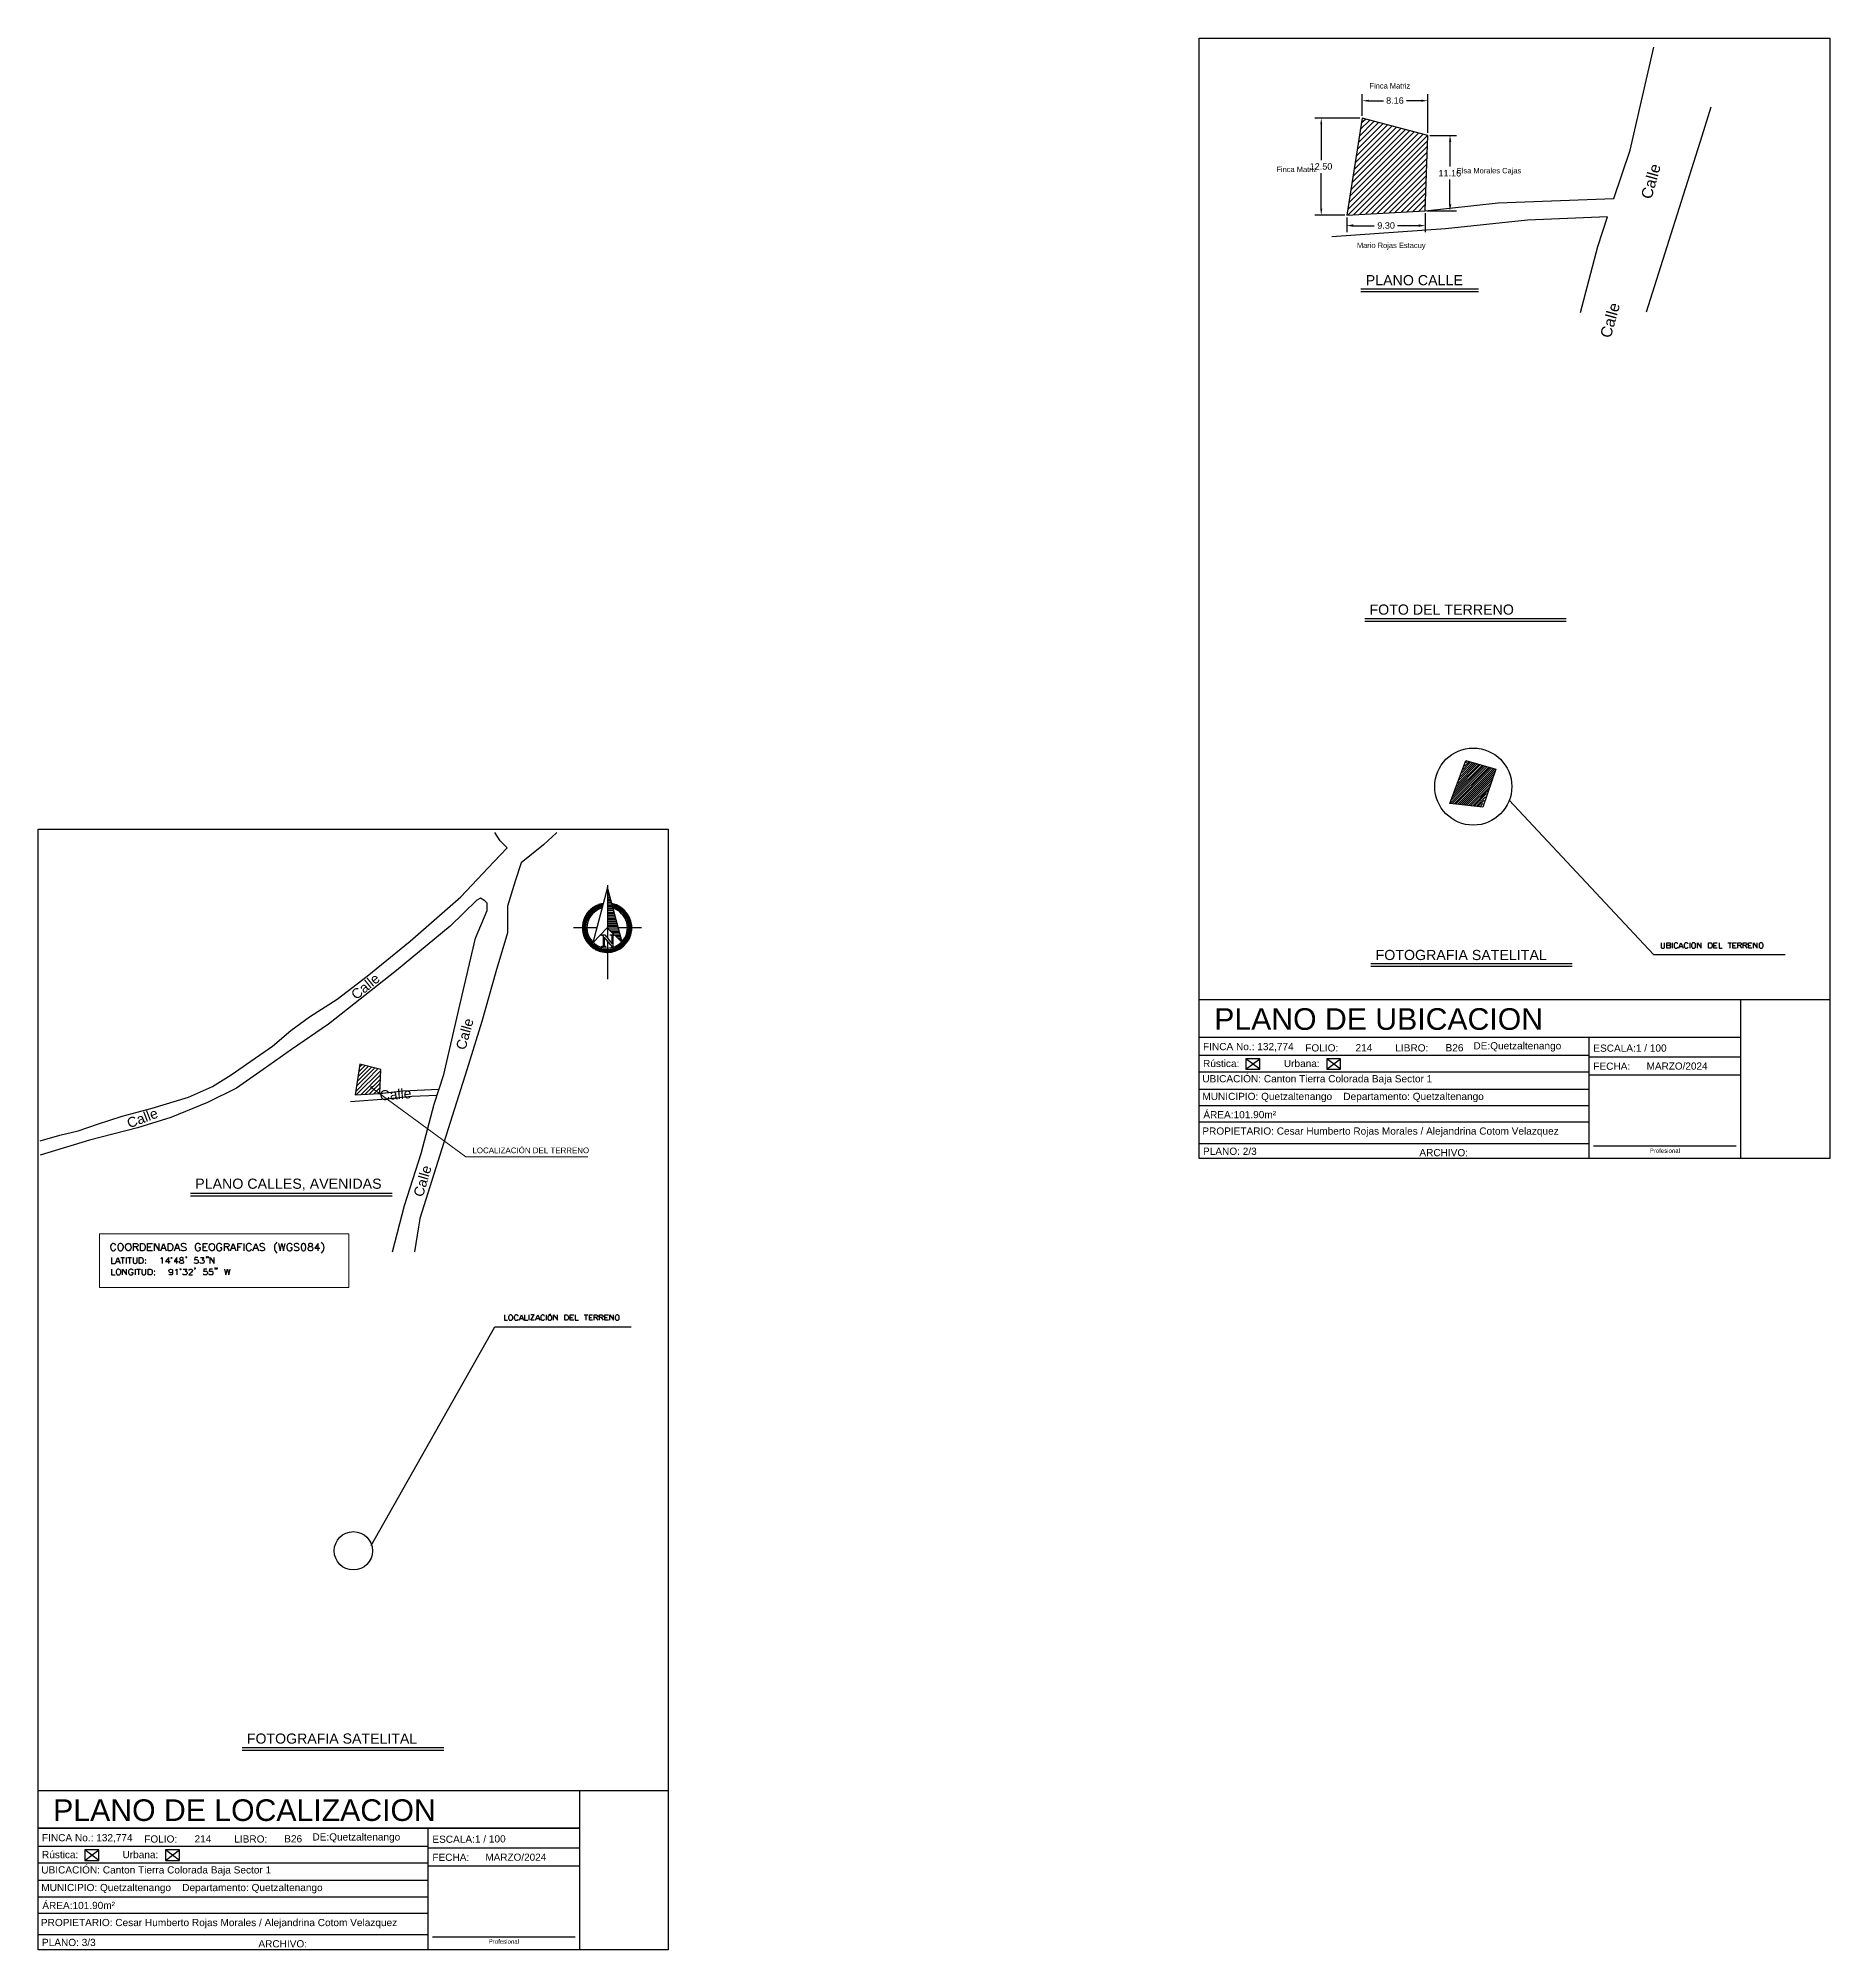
# Model space of a CAD drawing. Header units: millimetres. Extents: x 1880 to 2062, y 1917 to 2006.
# Drawn here: x 2012.2 to 2062.2, y 1952.5 to 2005.9 of the extents above.
import ezdxf

# ---------------------------------------------------------------- set-up
doc = ezdxf.new("R2010")
doc.units = ezdxf.units.MM
for name, color, linetype in [('PDF2_0', 7, 'Continuous'), ('PDF2_02 Muros', 7, 'Continuous'), ('PDF2_10 Formato', 7, 'Continuous'), ('PDF2_12 Titulo', 7, 'Continuous'), ('PDF2_FORMATO', 7, 'Continuous'), ('PDF2_Text', 7, 'Continuous'), ('PDF3_0', 7, 'Continuous'), ('PDF3_01 Terreno', 7, 'Continuous'), ('PDF3_02 Muros', 7, 'Continuous'), ('PDF3_10 Formato', 7, 'Continuous'), ('PDF3_12 Titulo', 7, 'Continuous'), ('PDF3_FORMATO', 7, 'Continuous'), ('PDF3_Polingono 824', 7, 'Continuous'), ('PDF3_Text', 7, 'Continuous')]:
    doc.layers.add(name, color=color, linetype=linetype)
doc.styles.add('PDF Arial-BoldMT', font='arial.ttf')
doc.styles.add('PDF ArialMT', font='arial.ttf')
doc.styles.add('PDF ErasITC-Demi', font='arial.ttf')

msp = doc.modelspace()

# ---------------------------------------------------------------- texts
at = {"layer": 'PDF2_Text', "attachment_point": 4}
for s, insert, char_height, rotation, style in [('Calle', (2021.001, 1979.089), 0.2791, 39.3309, 'PDF ArialMT'), ('Calle', (2024.002, 1977.614), 0.2791, 74.476, 'PDF ArialMT'), ('Calle', (2021.743, 1976.32), 0.2791, 4.3064, 'PDF ArialMT'), ('Calle', (2014.7, 1975.533), 0.2791, 20.7697, 'PDF ArialMT'), ('Calle', (2022.816, 1973.507), 0.2791, 73.7129, 'PDF ArialMT'), ('ESCALA:1 / 100', (2023.215, 1955.54), 0.20122, 0.3734, 'PDF Arial-BoldMT'), ('ÁREA:101.90m²', (2012.319, 1953.689), 0.20122, 0.1457, 'PDF Arial-BoldMT')]:
    msp.add_mtext(s, dxfattribs=dict(at, insert=insert, char_height=char_height, rotation=rotation, style=style))
for s, insert, char_height, style in [('LOCALIZACIÓN DEL TERRENO', (2024.335, 1974.79), 0.15841, 'PDF ArialMT'), ('PLANO CALLES, AVENIDAS', (2016.59, 1973.833), 0.28413, 'PDF ErasITC-Demi'), ('FOTOGRAFIA SATELITAL', (2018.033, 1958.354), 0.28248, 'PDF ErasITC-Demi'), ('PLANO DE LOCALIZACION', (2012.623, 1956.352), 0.60388, 'PDF ArialMT'), ('FINCA No.: 132,774', (2012.31, 1955.568), 0.20122, 'PDF Arial-BoldMT'), ('FOLIO:', (2015.166, 1955.549), 0.2012, 'PDF Arial-BoldMT'), ('214', (2016.571, 1955.554), 0.2012, 'PDF ArialMT'), ('LIBRO:', (2017.682, 1955.549), 0.2012, 'PDF Arial-BoldMT'), ('B26', (2019.077, 1955.554), 0.2012, 'PDF ArialMT'), ('DE:Quetzaltenango', (2019.864, 1955.578), 0.20122, 'PDF Arial-BoldMT'), ('UBICACIÓN: Canton Tierra Colorada Baja Sector 1', (2012.291, 1954.657), 0.20122, 'PDF Arial-BoldMT'), ('Rústica:', (2012.31, 1955.113), 0.2012, 'PDF Arial-BoldMT'), ('Urbana:', (2014.559, 1955.113), 0.2012, 'PDF Arial-BoldMT'), ('FECHA:', (2023.215, 1955.037), 0.2012, 'PDF Arial-BoldMT'), ('MARZO/2024', (2024.695, 1955.041), 0.1992, 'PDF ArialMT'), ('MUNICIPIO: Quetzaltenango    Departamento: Quetzaltenango', (2012.291, 1954.164), 0.20122, 'PDF Arial-BoldMT'), ('PROPIETARIO: Cesar Humberto Rojas Morales / Alejandrina Cotom Velazquez', (2012.281, 1953.186), 0.20122, 'PDF Arial-BoldMT'), ('PLANO: 3/3', (2012.31, 1952.659), 0.2013, 'PDF ArialMT'), ('ARCHIVO:', (2018.355, 1952.621), 0.2013, 'PDF ArialMT'), ('Profesional', (2024.79, 1952.686), 0.12073, 'PDF ArialMT')]:
    msp.add_mtext(s, dxfattribs=dict(at, insert=insert, char_height=char_height, style=style))
at = {"layer": 'PDF3_Text', "attachment_point": 4}
for s, insert, char_height, style in [('Finca Matriz', (2049.391, 2004.533), 0.14969, 'PDF ArialMT'), ('8.16', (2049.856, 2004.122), 0.1811, 'PDF ArialMT'), ('12.50', (2047.721, 2002.281), 0.1811, 'PDF ArialMT'), ('Finca Matriz', (2046.791, 2002.199), 0.14969, 'PDF ArialMT'), ('11.16', (2051.318, 2002.091), 0.1811, 'PDF ArialMT'), ('Elsa Morales Cajas', (2051.83, 2002.142), 0.14969, 'PDF ArialMT'), ('9.30', (2049.61, 2000.63), 0.1811, 'PDF ArialMT'), ('Mario Rojas Estacuy', (2049.04, 2000.054), 0.14969, 'PDF ArialMT'), ('PLANO CALLE', (2049.287, 1999.102), 0.28406, 'PDF ErasITC-Demi'), ('FOTO DEL TERRENO', (2049.391, 1989.898), 0.28406, 'PDF ErasITC-Demi'), ('FOTOGRAFIA SATELITAL', (2049.562, 1980.248), 0.28406, 'PDF ErasITC-Demi'), ('PLANO DE UBICACION', (2045.055, 1978.456), 0.60374, 'PDF ArialMT'), ('FINCA No.: 132,774', (2044.742, 1977.672), 0.2013, 'PDF Arial-BoldMT'), ('FOLIO:', (2047.598, 1977.653), 0.2013, 'PDF Arial-BoldMT'), ('214', (2049.002, 1977.658), 0.2013, 'PDF ArialMT'), ('LIBRO:', (2050.113, 1977.653), 0.2013, 'PDF Arial-BoldMT'), ('B26', (2051.517, 1977.658), 0.2013, 'PDF ArialMT'), ('DE:Quetzaltenango', (2052.295, 1977.682), 0.2013, 'PDF Arial-BoldMT'), ('Rústica:', (2044.742, 1977.217), 0.2013, 'PDF Arial-BoldMT'), ('Urbana:', (2047, 1977.217), 0.2013, 'PDF Arial-BoldMT'), ('FECHA:', (2055.644, 1977.141), 0.2013, 'PDF Arial-BoldMT'), ('MARZO/2024', (2057.134, 1977.145), 0.1993, 'PDF ArialMT'), ('UBICACIÓN: Canton Tierra Colorada Baja Sector 1', (2044.723, 1976.762), 0.2013, 'PDF Arial-BoldMT'), ('MUNICIPIO: Quetzaltenango    Departamento: Quetzaltenango', (2044.723, 1976.268), 0.2013, 'PDF Arial-BoldMT'), ('PROPIETARIO: Cesar Humberto Rojas Morales / Alejandrina Cotom Velazquez', (2044.723, 1975.3), 0.2013, 'PDF Arial-BoldMT'), ('PLANO: 2/3', (2044.742, 1974.764), 0.2012, 'PDF ArialMT'), ('ARCHIVO:', (2050.786, 1974.726), 0.2012, 'PDF ArialMT'), ('Profesional', (2057.22, 1974.781), 0.12078, 'PDF ArialMT')]:
    msp.add_mtext(s, dxfattribs=dict(at, insert=insert, char_height=char_height, style=style))
for s, insert, char_height, rotation, style in [('Calle', (2057.118, 2001.388), 0.3117, 74.3553, 'PDF ArialMT'), ('Calle', (2055.979, 1997.507), 0.3117, 74.3553, 'PDF ArialMT'), ('ESCALA:1 / 100', (2055.644, 1977.644), 0.2013, 0.1393, 'PDF Arial-BoldMT'), ('ÁREA:101.90m²', (2044.751, 1975.784), 0.2013, 0.1459, 'PDF Arial-BoldMT')]:
    msp.add_mtext(s, dxfattribs=dict(at, insert=insert, char_height=char_height, rotation=rotation, style=style))

# ---------------------------------------------------------------- hatches: boundary and pattern name
at = {"layer": 'PDF2_0', "transparency": 33554559}
msp.add_hatch(color=256, dxfattribs=at).paths.add_polyline_path([(2028.112, 1982.124), (2028.112, 1982.134), (2028.103, 1982.134), (2028.093, 1982.124), (2028.103, 1982.115), (2028.112, 1982.115)])

# ---------------------------------------------------------------- linework, layer by layer
at = {"layer": 'PDF2_0', "lineweight": 25}
for points in [[(2012.262, 1975.053), (2012.813, 1975.215), (2013.316, 1975.338), (2013.857, 1975.518), (2014.55, 1975.746), (2015.385, 1975.974), (2016.4, 1976.278), (2017.074, 1976.572), (2017.596, 1976.904), (2018.147, 1977.284), (2018.745, 1977.701), (2019.257, 1978.138), (2019.779, 1978.518), (2020.557, 1979.011), (2021.393, 1979.656), (2022.598, 1980.634), (2024.012, 1981.877), (2024.933, 1982.855), (2025.303, 1983.244), (2025.104, 1983.443), (2024.961, 1983.671)], [(2026.689, 1983.671), (2026.679, 1983.662), (2026.319, 1983.33), (2025.692, 1982.826), (2025.531, 1982.314), (2025.312, 1981.612), (2025.312, 1980.871), (2024.99, 1979.78), (2024.601, 1978.394), (2024.174, 1977.037), (2023.481, 1974.835), (2022.864, 1972.889), (2022.854, 1972.823), (2022.826, 1972.652), (2022.712, 1971.959)], [(2028.52, 1980.606), (2028.103, 1982.134), (2027.695, 1980.587), (2028.093, 1981.004), (2028.511, 1980.606)], [(2028.103, 1982.2), (2028.103, 1980.729)], [(2028.112, 1982.077), (2028.103, 1982.077)], [(2028.131, 1982.029), (2028.103, 1982.029)], [(2022.104, 1971.959), (2022.437, 1973.25), (2022.902, 1974.702), (2023.262, 1976.078), (2023.538, 1976.914), (2023.984, 1978.85), (2024.42, 1980.719), (2024.743, 1981.488), (2024.743, 1981.697), (2024.677, 1981.764), (2024.563, 1981.839), (2024.458, 1981.782), (2023.708, 1981.052), (2022.209, 1979.818), (2020.311, 1978.318), (2019.276, 1977.606), (2018.488, 1977.046), (2017.748, 1976.524), (2016.932, 1976.126), (2015.907, 1975.708), (2014.977, 1975.423), (2013.638, 1975.072), (2012.262, 1974.655)], [(2027.695, 1981.469), (2027.571, 1981.469)], [(2027.714, 1981.479), (2027.59, 1981.479)], [(2027.733, 1981.488), (2027.6, 1981.488)], [(2027.742, 1981.498), (2027.609, 1981.498)], [(2027.761, 1981.517), (2027.619, 1981.517)], [(2027.78, 1981.526), (2027.638, 1981.526)], [(2027.809, 1981.536), (2027.647, 1981.536)], [(2027.828, 1981.545), (2027.666, 1981.545)], [(2027.856, 1981.564), (2027.676, 1981.564)], [(2027.885, 1981.574), (2027.695, 1981.574)], [(2027.923, 1981.583), (2027.714, 1981.583)], [(2027.951, 1981.593), (2027.733, 1981.593)], [(2027.951, 1981.612), (2027.752, 1981.612)], [(2027.96, 1981.621), (2027.78, 1981.621)], [(2027.96, 1981.631), (2027.799, 1981.631)], [(2027.96, 1981.64), (2027.828, 1981.64)], [(2027.97, 1981.659), (2027.856, 1981.659)], [(2027.97, 1981.669), (2027.894, 1981.669)], [(2027.97, 1981.678), (2027.941, 1981.678)], [(2028.141, 1981.982), (2028.103, 1981.982)], [(2028.15, 1981.944), (2028.103, 1981.944)], [(2028.16, 1981.896), (2028.103, 1981.896)], [(2028.179, 1981.849), (2028.103, 1981.849)], [(2028.188, 1981.801), (2028.103, 1981.801)], [(2028.198, 1981.764), (2028.103, 1981.764)], [(2028.217, 1981.716), (2028.103, 1981.716)], [(2028.283, 1981.669), (2028.226, 1981.669), (2028.103, 1981.669)], [(2028.407, 1981.621), (2028.236, 1981.621), (2028.103, 1981.621)], [(2028.245, 1981.583), (2028.103, 1981.583)], [(2028.264, 1981.536), (2028.103, 1981.536)], [(2028.274, 1981.488), (2028.103, 1981.488)], [(2028.236, 1981.678), (2028.226, 1981.678)], [(2028.321, 1981.659), (2028.226, 1981.659)], [(2028.35, 1981.64), (2028.236, 1981.64)], [(2028.378, 1981.631), (2028.236, 1981.631)], [(2028.426, 1981.612), (2028.245, 1981.612)], [(2028.445, 1981.593), (2028.245, 1981.593)], [(2028.463, 1981.583), (2028.264, 1981.583)], [(2028.482, 1981.574), (2028.293, 1981.574)], [(2028.501, 1981.564), (2028.331, 1981.564)], [(2028.52, 1981.545), (2028.35, 1981.545)], [(2028.53, 1981.536), (2028.378, 1981.536)], [(2028.549, 1981.526), (2028.397, 1981.526)], [(2028.558, 1981.517), (2028.416, 1981.517)], [(2028.568, 1981.498), (2028.435, 1981.498)], [(2028.587, 1981.488), (2028.454, 1981.488)], [(2028.596, 1981.479), (2028.463, 1981.479)], [(2028.606, 1981.469), (2028.482, 1981.469)], [(2027.799, 1981.004), (2027.154, 1981.004)], [(2027.495, 1981.08), (2027.4, 1981.08)], [(2027.495, 1981.071), (2027.4, 1981.071)], [(2027.486, 1981.061), (2027.4, 1981.061)], [(2027.486, 1981.042), (2027.4, 1981.042)], [(2027.486, 1981.033), (2027.4, 1981.033)], [(2027.486, 1981.023), (2027.4, 1981.023)], [(2027.486, 1981.014), (2027.4, 1981.014)], [(2027.486, 1980.995), (2027.4, 1980.995)], [(2027.486, 1980.985), (2027.4, 1980.985)], [(2027.486, 1980.976), (2027.4, 1980.976)], [(2027.486, 1980.966), (2027.4, 1980.966)], [(2027.486, 1980.947), (2027.4, 1980.947)], [(2027.495, 1980.938), (2027.4, 1980.938)], [(2027.505, 1981.147), (2027.41, 1981.147)], [(2027.505, 1981.128), (2027.41, 1981.128)], [(2027.495, 1981.118), (2027.41, 1981.118)], [(2027.495, 1981.109), (2027.41, 1981.109)], [(2027.495, 1981.09), (2027.41, 1981.09)], [(2027.514, 1981.175), (2027.419, 1981.175)], [(2027.505, 1981.166), (2027.419, 1981.166)], [(2027.505, 1981.156), (2027.419, 1981.156)], [(2027.524, 1981.213), (2027.429, 1981.213)], [(2027.524, 1981.204), (2027.429, 1981.204)], [(2027.514, 1981.194), (2027.429, 1981.194)], [(2027.533, 1981.241), (2027.438, 1981.241)], [(2027.533, 1981.223), (2027.438, 1981.223)], [(2027.543, 1981.26), (2027.448, 1981.26)], [(2027.543, 1981.251), (2027.448, 1981.251)], [(2027.552, 1981.289), (2027.457, 1981.289)], [(2027.552, 1981.27), (2027.457, 1981.27)], [(2027.571, 1981.308), (2027.467, 1981.308)], [(2027.562, 1981.298), (2027.467, 1981.298)], [(2027.581, 1981.317), (2027.476, 1981.317)], [(2027.59, 1981.346), (2027.486, 1981.346)], [(2027.581, 1981.336), (2027.486, 1981.336)], [(2027.6, 1981.355), (2027.495, 1981.355)], [(2027.609, 1981.365), (2027.505, 1981.365)], [(2027.628, 1981.393), (2027.514, 1981.393)], [(2027.619, 1981.384), (2027.514, 1981.384)], [(2027.638, 1981.403), (2027.524, 1981.403)], [(2027.647, 1981.422), (2027.533, 1981.422)], [(2027.657, 1981.431), (2027.543, 1981.431)], [(2027.676, 1981.441), (2027.552, 1981.441)], [(2027.685, 1981.45), (2027.562, 1981.45)], [(2028.283, 1981.441), (2028.103, 1981.441)], [(2028.302, 1981.403), (2028.103, 1981.403)], [(2028.312, 1981.355), (2028.103, 1981.355)], [(2028.321, 1981.308), (2028.103, 1981.308)], [(2028.34, 1981.26), (2028.103, 1981.26)], [(2028.35, 1981.223), (2028.103, 1981.223)], [(2028.359, 1981.175), (2028.103, 1981.175)], [(2028.369, 1981.128), (2028.103, 1981.128)], [(2028.388, 1981.08), (2028.103, 1981.08)], [(2028.397, 1981.042), (2028.103, 1981.042)], [(2028.407, 1980.995), (2028.112, 1980.995)], [(2028.426, 1980.947), (2028.15, 1980.947)], [(2029.061, 1981.004), (2028.407, 1981.004)], [(2028.615, 1981.45), (2028.492, 1981.45)], [(2028.625, 1981.441), (2028.511, 1981.441)], [(2028.634, 1981.431), (2028.52, 1981.431)], [(2028.644, 1981.422), (2028.53, 1981.422)], [(2028.653, 1981.403), (2028.539, 1981.403)], [(2028.663, 1981.393), (2028.549, 1981.393)], [(2028.672, 1981.384), (2028.558, 1981.384)], [(2028.672, 1981.365), (2028.568, 1981.365)], [(2028.682, 1981.355), (2028.577, 1981.355)], [(2028.691, 1981.346), (2028.587, 1981.346)], [(2028.701, 1981.336), (2028.596, 1981.336)], [(2028.701, 1981.317), (2028.606, 1981.317)], [(2028.71, 1981.308), (2028.615, 1981.308)], [(2028.72, 1981.298), (2028.615, 1981.298)], [(2028.72, 1981.289), (2028.625, 1981.289)], [(2028.729, 1981.27), (2028.634, 1981.27)], [(2028.729, 1981.26), (2028.634, 1981.26)], [(2028.739, 1981.251), (2028.644, 1981.251)], [(2028.739, 1981.241), (2028.644, 1981.241)], [(2028.748, 1981.223), (2028.653, 1981.223)], [(2028.748, 1981.213), (2028.653, 1981.213)], [(2028.748, 1981.204), (2028.663, 1981.204)], [(2028.758, 1981.194), (2028.663, 1981.194)], [(2028.758, 1981.175), (2028.672, 1981.175)], [(2028.758, 1981.166), (2028.672, 1981.166)], [(2028.767, 1981.156), (2028.672, 1981.156)], [(2028.767, 1981.147), (2028.682, 1981.147)], [(2028.767, 1981.128), (2028.682, 1981.128)], [(2028.767, 1981.118), (2028.682, 1981.118)], [(2028.777, 1981.109), (2028.682, 1981.109)], [(2028.777, 1981.09), (2028.682, 1981.09)], [(2028.777, 1981.08), (2028.691, 1981.08)], [(2028.777, 1981.071), (2028.691, 1981.071)], [(2028.777, 1981.061), (2028.691, 1981.061)], [(2028.777, 1981.042), (2028.691, 1981.042)], [(2028.777, 1981.033), (2028.691, 1981.033)], [(2028.777, 1981.023), (2028.691, 1981.023)], [(2028.777, 1981.014), (2028.691, 1981.014)], [(2028.777, 1980.995), (2028.691, 1980.995)], [(2028.777, 1980.985), (2028.691, 1980.985)], [(2028.777, 1980.976), (2028.691, 1980.976)], [(2028.777, 1980.966), (2028.691, 1980.966)], [(2028.777, 1980.947), (2028.691, 1980.947)], [(2028.777, 1980.938), (2028.691, 1980.938)], [(2027.495, 1980.928), (2027.4, 1980.928)], [(2027.495, 1980.919), (2027.41, 1980.919)], [(2027.495, 1980.9), (2027.41, 1980.9)], [(2027.495, 1980.89), (2027.41, 1980.89)], [(2027.505, 1980.881), (2027.41, 1980.881)], [(2027.505, 1980.871), (2027.41, 1980.871)], [(2027.505, 1980.852), (2027.419, 1980.852)], [(2027.514, 1980.843), (2027.419, 1980.843)], [(2027.514, 1980.833), (2027.419, 1980.833)], [(2027.514, 1980.824), (2027.429, 1980.824)], [(2027.524, 1980.805), (2027.429, 1980.805)], [(2027.524, 1980.795), (2027.429, 1980.795)], [(2027.533, 1980.786), (2027.438, 1980.786)], [(2027.533, 1980.767), (2027.438, 1980.767)], [(2027.543, 1980.757), (2027.448, 1980.757)], [(2027.543, 1980.748), (2027.448, 1980.748)], [(2027.552, 1980.738), (2027.457, 1980.738)], [(2027.562, 1980.719), (2027.457, 1980.719)], [(2027.562, 1980.71), (2027.467, 1980.71)], [(2027.571, 1980.701), (2027.476, 1980.701)], [(2027.581, 1980.691), (2027.476, 1980.691)], [(2027.59, 1980.672), (2027.486, 1980.672)], [(2027.59, 1980.663), (2027.495, 1980.663)], [(2027.6, 1980.653), (2027.495, 1980.653)], [(2027.609, 1980.644), (2027.505, 1980.644)], [(2027.619, 1980.625), (2027.514, 1980.625)], [(2027.628, 1980.615), (2027.524, 1980.615)], [(2027.638, 1980.606), (2027.533, 1980.606)], [(2027.657, 1980.596), (2027.543, 1980.596)], [(2027.666, 1980.577), (2027.552, 1980.577)], [(2027.676, 1980.568), (2027.562, 1980.568)], [(2027.695, 1980.558), (2027.571, 1980.558)], [(2027.704, 1980.549), (2027.581, 1980.549)], [(2027.723, 1980.53), (2027.59, 1980.53)], [(2027.733, 1980.52), (2027.6, 1980.52)], [(2027.752, 1980.511), (2027.609, 1980.511)], [(2027.771, 1980.492), (2027.628, 1980.492)], [(2027.79, 1980.482), (2027.638, 1980.482)], [(2027.809, 1980.473), (2027.657, 1980.473)], [(2027.837, 1980.463), (2027.666, 1980.463)], [(2027.866, 1980.444), (2027.685, 1980.444)], [(2027.894, 1980.435), (2027.704, 1980.435)], [(2027.932, 1980.425), (2027.723, 1980.425)], [(2027.989, 1980.416), (2027.742, 1980.416)], [(2028.416, 1980.397), (2028.093, 1980.397), (2027.761, 1980.397)], [(2028.293, 1980.814), (2028.293, 1980.805), (2028.274, 1980.795), (2028.255, 1980.795), (2028.255, 1980.776), (2028.255, 1980.473), (2028.245, 1980.473), (2028.017, 1980.748), (2028.017, 1980.511), (2028.027, 1980.492), (2028.046, 1980.482), (2028.065, 1980.482), (2027.951, 1980.482), (2027.951, 1980.492), (2027.979, 1980.492), (2027.989, 1980.501), (2027.998, 1980.511), (2027.998, 1980.52), (2027.998, 1980.767), (2027.97, 1980.795), (2027.951, 1980.795), (2027.941, 1980.795), (2027.941, 1980.814), (2028.036, 1980.814), (2028.236, 1980.558), (2028.236, 1980.776), (2028.207, 1980.805), (2028.179, 1980.805), (2028.179, 1980.814), (2028.293, 1980.814), (2028.463, 1980.814)], [(2028.065, 1980.482), (2028.065, 1980.482)], [(2028.093, 1980.862), (2028.093, 1980.862)], [(2028.103, 1980.653), (2028.103, 1979.571)], [(2028.445, 1980.416), (2028.188, 1980.416)], [(2028.435, 1980.9), (2028.198, 1980.9)], [(2028.445, 1980.862), (2028.245, 1980.862)], [(2028.463, 1980.425), (2028.245, 1980.425)], [(2028.482, 1980.435), (2028.283, 1980.435)], [(2028.492, 1980.444), (2028.321, 1980.444)], [(2028.473, 1980.767), (2028.34, 1980.767)], [(2028.511, 1980.463), (2028.34, 1980.463)], [(2028.53, 1980.473), (2028.369, 1980.473)], [(2028.482, 1980.719), (2028.388, 1980.719)], [(2028.539, 1980.482), (2028.388, 1980.482)], [(2028.558, 1980.492), (2028.407, 1980.492)], [(2028.568, 1980.511), (2028.426, 1980.511)], [(2028.492, 1980.682), (2028.435, 1980.682)], [(2028.577, 1980.52), (2028.445, 1980.52)], [(2028.587, 1980.53), (2028.463, 1980.53)], [(2028.606, 1980.549), (2028.473, 1980.549)], [(2028.511, 1980.634), (2028.482, 1980.634)], [(2028.615, 1980.558), (2028.492, 1980.558)], [(2028.625, 1980.568), (2028.501, 1980.568)], [(2028.634, 1980.577), (2028.511, 1980.577)], [(2028.644, 1980.596), (2028.53, 1980.596)], [(2028.653, 1980.606), (2028.539, 1980.606)], [(2028.663, 1980.615), (2028.549, 1980.615)], [(2028.663, 1980.625), (2028.558, 1980.625)], [(2028.672, 1980.644), (2028.568, 1980.644)], [(2028.682, 1980.653), (2028.577, 1980.653)], [(2028.691, 1980.663), (2028.587, 1980.663)], [(2028.691, 1980.672), (2028.596, 1980.672)], [(2028.71, 1980.701), (2028.606, 1980.701)], [(2028.701, 1980.691), (2028.606, 1980.691)], [(2028.71, 1980.71), (2028.615, 1980.71)], [(2028.72, 1980.738), (2028.625, 1980.738)], [(2028.72, 1980.719), (2028.625, 1980.719)], [(2028.729, 1980.748), (2028.634, 1980.748)], [(2028.739, 1980.767), (2028.644, 1980.767)], [(2028.739, 1980.757), (2028.644, 1980.757)], [(2028.748, 1980.795), (2028.653, 1980.795)], [(2028.739, 1980.786), (2028.653, 1980.786)], [(2028.758, 1980.833), (2028.663, 1980.833)], [(2028.758, 1980.824), (2028.663, 1980.824)], [(2028.748, 1980.805), (2028.663, 1980.805)], [(2028.767, 1980.871), (2028.672, 1980.871)], [(2028.767, 1980.852), (2028.672, 1980.852)], [(2028.758, 1980.843), (2028.672, 1980.843)], [(2028.777, 1980.919), (2028.682, 1980.919)], [(2028.777, 1980.9), (2028.682, 1980.9)], [(2028.767, 1980.89), (2028.682, 1980.89)], [(2028.767, 1980.881), (2028.682, 1980.881)], [(2028.777, 1980.928), (2028.691, 1980.928)], [(2028.397, 1980.387), (2028.093, 1980.387), (2027.78, 1980.387)], [(2028.369, 1980.378), (2028.093, 1980.378), (2027.809, 1980.378)], [(2028.34, 1980.368), (2028.093, 1980.368), (2027.837, 1980.368)], [(2028.312, 1980.349), (2028.093, 1980.349), (2027.866, 1980.349)], [(2028.274, 1980.34), (2028.093, 1980.34), (2027.913, 1980.34)], [(2028.217, 1980.33), (2028.093, 1980.33), (2027.96, 1980.33)], [(2028.112, 1980.321), (2028.093, 1980.321), (2028.065, 1980.321)], [(2021.744, 1976.382), (2021.772, 1977.046), (2021.193, 1977.198), (2021.06, 1976.344), (2021.744, 1976.382), (2022.389, 1976.458), (2023.395, 1976.496)], [(2021.079, 1976.439), (2021.696, 1977.065)], [(2021.098, 1976.581), (2021.611, 1977.094)], [(2021.098, 1976.354), (2021.772, 1977.018)], [(2021.117, 1976.714), (2021.516, 1977.113)], [(2021.136, 1976.847), (2021.431, 1977.141)], [(2021.165, 1976.989), (2021.336, 1977.16)], [(2021.184, 1977.122), (2021.25, 1977.189)], [(2021.222, 1976.354), (2021.763, 1976.904)], [(2021.336, 1976.363), (2021.763, 1976.781)], [(2021.459, 1976.373), (2021.753, 1976.667)], [(2020.928, 1976.154), (2021.924, 1976.23), (2022.645, 1976.306), (2023.348, 1976.335)], [(2021.582, 1976.373), (2021.753, 1976.543)], [(2021.706, 1976.382), (2021.744, 1976.43)], [(2013.895, 1954.951), (2013.506, 1955.245)], [(2013.506, 1954.951), (2013.895, 1955.245)], [(2016.154, 1954.951), (2015.764, 1955.245)], [(2015.764, 1954.951), (2016.154, 1955.245)]]:
    msp.add_lwpolyline(points, dxfattribs=at)
msp.add_lwpolyline([(2027.703, 1980.606, 0.194731), (2028.095, 1980.444, 0.204975), (2028.504, 1980.616)], format="xyb", dxfattribs=at)
at = {"layer": 'PDF2_0', "lineweight": 9}
for points in [[(2021.507, 1976.496), (2021.497, 1976.562), (2021.563, 1976.581)], [(2021.497, 1976.562), (2021.573, 1976.505), (2024.145, 1974.607), (2027.562, 1974.607)]]:
    msp.add_lwpolyline(points, dxfattribs=at)
at = {"layer": 'PDF2_0', "lineweight": 0}
msp.add_lwpolyline([(2013.914, 1970.963), (2020.88, 1970.963), (2020.88, 1972.462), (2013.914, 1972.462)], close=True, dxfattribs=at)
at = {"layer": 'PDF2_0', "lineweight": 25}
for points in [[(2013.506, 1954.951), (2013.895, 1954.951), (2013.895, 1955.245), (2013.506, 1955.245)], [(2015.764, 1954.951), (2016.154, 1954.951), (2016.154, 1955.245), (2015.764, 1955.245)]]:
    msp.add_lwpolyline(points, close=True, dxfattribs=at)
for radius, start, end in [(0.688, 99.6186, 79.0466), (0.603, 103.4143, 74.8773), (0.565, 106.3808, 224.511), (0.565, 317.1203, 73.3998)]:
    msp.add_arc((2028.098, 1981.009), radius, start, end, dxfattribs=at)
at = {"layer": 'PDF2_02 Muros', "lineweight": 25}
msp.add_lwpolyline([(2021.507, 1963.749), (2024.961, 1969.862), (2028.767, 1969.862)], dxfattribs=at)
msp.add_circle((2021.008, 1963.602), 0.536, dxfattribs=at)
at = {"layer": 'PDF2_10 Formato', "lineweight": 25}
for points in [[(2012.205, 1983.766), (2029.802, 1983.766), (2029.802, 1952.455), (2012.205, 1952.455)], [(2014.483, 1972.187), (2014.464, 1972.178), (2014.445, 1972.159), (2014.436, 1972.14), (2014.426, 1972.111), (2014.426, 1972.064), (2014.436, 1972.035), (2014.445, 1972.016), (2014.464, 1971.997), (2014.483, 1971.988), (2014.521, 1971.988), (2014.54, 1971.997), (2014.559, 1972.016), (2014.569, 1972.035), (2014.588, 1972.064), (2014.588, 1972.111), (2014.569, 1972.14), (2014.559, 1972.159), (2014.54, 1972.178), (2014.521, 1972.187)], [(2015.062, 1971.988), (2015.062, 1972.187), (2015.129, 1972.187), (2015.157, 1972.178), (2015.176, 1972.159), (2015.185, 1972.14), (2015.195, 1972.111), (2015.195, 1972.064), (2015.185, 1972.035), (2015.176, 1972.016), (2015.157, 1971.997), (2015.129, 1971.988)], [(2015.831, 1971.988), (2015.831, 1972.187), (2015.897, 1972.187), (2015.926, 1972.178), (2015.945, 1972.159), (2015.954, 1972.14), (2015.964, 1972.111), (2015.964, 1972.064), (2015.954, 1972.035), (2015.945, 1972.016), (2015.926, 1971.997), (2015.897, 1971.988)], [(2019.608, 1972.187), (2019.58, 1972.178), (2019.561, 1972.149), (2019.551, 1972.102), (2019.551, 1972.073), (2019.561, 1972.026), (2019.58, 1971.997), (2019.608, 1971.988), (2019.627, 1971.988), (2019.656, 1971.997), (2019.675, 1972.026), (2019.684, 1972.073), (2019.684, 1972.102), (2019.675, 1972.149), (2019.656, 1972.178), (2019.627, 1972.187)], [(2019.789, 1972.187), (2019.76, 1972.178), (2019.751, 1972.159), (2019.751, 1972.14), (2019.76, 1972.121), (2019.779, 1972.111), (2019.817, 1972.102), (2019.846, 1972.092), (2019.865, 1972.073), (2019.874, 1972.054), (2019.874, 1972.026), (2019.865, 1972.007), (2019.855, 1971.997), (2019.827, 1971.988), (2019.789, 1971.988), (2019.76, 1971.997), (2019.751, 1972.007), (2019.741, 1972.026), (2019.741, 1972.054), (2019.751, 1972.073), (2019.77, 1972.092), (2019.798, 1972.102), (2019.836, 1972.111), (2019.855, 1972.121), (2019.865, 1972.14), (2019.865, 1972.159), (2019.855, 1972.178), (2019.827, 1972.187)], [(2014.426, 1971.475), (2014.407, 1971.466), (2014.398, 1971.456), (2014.388, 1971.437), (2014.379, 1971.418), (2014.379, 1971.371), (2014.388, 1971.352), (2014.398, 1971.333), (2014.407, 1971.314), (2014.426, 1971.314), (2014.455, 1971.314), (2014.474, 1971.314), (2014.493, 1971.333), (2014.502, 1971.352), (2014.512, 1971.371), (2014.512, 1971.418), (2014.502, 1971.437), (2014.493, 1971.456), (2014.474, 1971.466), (2014.455, 1971.475)], [(2015.024, 1971.627), (2015.024, 1971.798), (2015.081, 1971.798), (2015.11, 1971.788), (2015.129, 1971.769), (2015.129, 1971.75), (2015.138, 1971.731), (2015.138, 1971.693), (2015.129, 1971.665), (2015.129, 1971.646), (2015.11, 1971.637), (2015.081, 1971.627)], [(2015.204, 1971.741), (2015.195, 1971.731), (2015.204, 1971.722), (2015.214, 1971.731)], [(2015.204, 1971.637), (2015.195, 1971.637), (2015.204, 1971.627), (2015.214, 1971.637)], [(2015.28, 1971.314), (2015.28, 1971.475), (2015.337, 1971.475), (2015.356, 1971.466), (2015.375, 1971.456), (2015.385, 1971.437), (2015.385, 1971.418), (2015.385, 1971.371), (2015.385, 1971.352), (2015.375, 1971.333), (2015.356, 1971.314), (2015.337, 1971.314)], [(2015.451, 1971.418), (2015.442, 1971.418), (2015.451, 1971.409), (2015.461, 1971.418)], [(2015.451, 1971.323), (2015.442, 1971.314), (2015.451, 1971.314), (2015.461, 1971.314)], [(2016.201, 1971.798), (2016.173, 1971.788), (2016.163, 1971.769), (2016.163, 1971.75), (2016.173, 1971.741), (2016.192, 1971.731), (2016.22, 1971.722), (2016.248, 1971.712), (2016.258, 1971.693), (2016.267, 1971.684), (2016.267, 1971.656), (2016.258, 1971.637), (2016.23, 1971.627), (2016.201, 1971.627), (2016.173, 1971.637), (2016.163, 1971.637), (2016.154, 1971.656), (2016.154, 1971.684), (2016.163, 1971.693), (2016.182, 1971.712), (2016.211, 1971.722), (2016.239, 1971.731), (2016.258, 1971.741), (2016.258, 1971.75), (2016.258, 1971.769), (2016.258, 1971.788), (2016.23, 1971.798)], [(2025.388, 1970.194), (2025.369, 1970.184), (2025.36, 1970.165), (2025.35, 1970.156), (2025.341, 1970.137), (2025.341, 1970.099), (2025.35, 1970.071), (2025.36, 1970.061), (2025.369, 1970.042), (2025.388, 1970.042), (2025.417, 1970.042), (2025.426, 1970.042), (2025.445, 1970.061), (2025.455, 1970.071), (2025.464, 1970.099), (2025.464, 1970.137), (2025.455, 1970.156), (2025.445, 1970.165), (2025.426, 1970.184), (2025.417, 1970.194)], [(2026.48, 1970.175), (2026.47, 1970.165), (2026.451, 1970.156), (2026.442, 1970.127), (2026.442, 1970.089), (2026.451, 1970.061), (2026.47, 1970.042), (2026.48, 1970.042), (2026.518, 1970.042), (2026.527, 1970.042), (2026.546, 1970.061), (2026.556, 1970.089), (2026.556, 1970.127), (2026.546, 1970.156), (2026.527, 1970.165), (2026.518, 1970.175)], [(2026.916, 1970.042), (2026.916, 1970.194), (2026.964, 1970.194), (2026.992, 1970.184), (2027.002, 1970.165), (2027.011, 1970.156), (2027.021, 1970.137), (2027.021, 1970.099), (2027.011, 1970.071), (2027.002, 1970.061), (2026.992, 1970.042), (2026.964, 1970.042)], [(2028.369, 1970.194), (2028.35, 1970.184), (2028.34, 1970.165), (2028.331, 1970.156), (2028.321, 1970.137), (2028.321, 1970.099), (2028.331, 1970.071), (2028.34, 1970.061), (2028.35, 1970.042), (2028.369, 1970.042), (2028.397, 1970.042), (2028.407, 1970.042), (2028.426, 1970.061), (2028.435, 1970.071), (2028.435, 1970.099), (2028.435, 1970.137), (2028.435, 1970.156), (2028.426, 1970.165), (2028.407, 1970.184), (2028.397, 1970.194)]]:
    msp.add_lwpolyline(points, close=True, dxfattribs=at)
for points in [[(2014.863, 1971.988), (2014.863, 1972.187), (2014.948, 1972.187), (2014.977, 1972.178), (2014.986, 1972.168), (2014.996, 1972.149), (2014.996, 1972.13), (2014.986, 1972.111), (2014.977, 1972.102), (2014.948, 1972.092), (2014.863, 1972.092)], [(2014.929, 1972.092), (2014.996, 1971.988)], [(2015.394, 1971.988), (2015.261, 1971.988), (2015.261, 1972.187), (2015.394, 1972.187)], [(2015.261, 1972.092), (2015.347, 1972.092)], [(2015.451, 1971.988), (2015.451, 1972.187), (2015.584, 1971.988), (2015.584, 1972.187)], [(2015.632, 1971.988), (2015.708, 1972.187), (2015.783, 1971.988)], [(2015.66, 1972.054), (2015.755, 1972.054)], [(2016.011, 1971.988), (2016.087, 1972.187), (2016.163, 1971.988)], [(2016.04, 1972.054), (2016.135, 1972.054)], [(2016.334, 1972.159), (2016.315, 1972.178), (2016.286, 1972.187), (2016.248, 1972.187), (2016.22, 1972.178), (2016.201, 1972.159), (2016.201, 1972.14), (2016.211, 1972.121), (2016.22, 1972.111), (2016.239, 1972.102), (2016.296, 1972.083), (2016.315, 1972.073), (2016.324, 1972.064), (2016.334, 1972.045), (2016.334, 1972.016), (2016.315, 1971.997), (2016.286, 1971.988), (2016.248, 1971.988), (2016.22, 1971.997), (2016.201, 1972.016)], [(2016.742, 1972.14), (2016.733, 1972.159), (2016.714, 1972.178), (2016.695, 1972.187), (2016.647, 1972.187), (2016.628, 1972.178), (2016.609, 1972.159), (2016.6, 1972.14), (2016.59, 1972.111), (2016.59, 1972.064), (2016.6, 1972.035), (2016.609, 1972.016), (2016.628, 1971.997), (2016.647, 1971.988), (2016.695, 1971.988), (2016.714, 1971.997), (2016.733, 1972.016), (2016.742, 1972.035), (2016.742, 1972.064), (2016.695, 1972.064)], [(2016.932, 1971.988), (2016.808, 1971.988), (2016.808, 1972.187), (2016.932, 1972.187)], [(2016.808, 1972.092), (2016.884, 1972.092)], [(2017.33, 1972.14), (2017.321, 1972.159), (2017.302, 1972.178), (2017.283, 1972.187), (2017.245, 1972.187), (2017.226, 1972.178), (2017.207, 1972.159), (2017.198, 1972.14), (2017.188, 1972.111), (2017.188, 1972.064), (2017.198, 1972.035), (2017.207, 1972.016), (2017.226, 1971.997), (2017.245, 1971.988), (2017.283, 1971.988), (2017.302, 1971.997), (2017.321, 1972.016), (2017.33, 1972.035), (2017.33, 1972.064), (2017.283, 1972.064)], [(2017.406, 1971.988), (2017.406, 1972.187), (2017.492, 1972.187), (2017.52, 1972.178), (2017.53, 1972.168), (2017.539, 1972.149), (2017.539, 1972.13), (2017.53, 1972.111), (2017.52, 1972.102), (2017.492, 1972.092), (2017.406, 1972.092)], [(2017.473, 1972.092), (2017.539, 1971.988)], [(2017.577, 1971.988), (2017.653, 1972.187), (2017.729, 1971.988)], [(2017.606, 1972.054), (2017.701, 1972.054)], [(2017.777, 1971.988), (2017.777, 1972.187), (2017.9, 1972.187)], [(2017.777, 1972.092), (2017.852, 1972.092)], [(2017.947, 1972.187), (2017.947, 1971.988)], [(2018.166, 1972.14), (2018.156, 1972.159), (2018.137, 1972.178), (2018.118, 1972.187), (2018.071, 1972.187), (2018.052, 1972.178), (2018.033, 1972.159), (2018.023, 1972.14), (2018.014, 1972.111), (2018.014, 1972.064), (2018.023, 1972.035), (2018.033, 1972.016), (2018.052, 1971.997), (2018.071, 1971.988), (2018.118, 1971.988), (2018.137, 1971.997), (2018.156, 1972.016), (2018.166, 1972.035)], [(2018.204, 1971.988), (2018.28, 1972.187), (2018.356, 1971.988)], [(2018.232, 1972.054), (2018.327, 1972.054)], [(2018.526, 1972.159), (2018.507, 1972.178), (2018.479, 1972.187), (2018.441, 1972.187), (2018.412, 1972.178), (2018.393, 1972.159), (2018.393, 1972.14), (2018.403, 1972.121), (2018.412, 1972.111), (2018.431, 1972.102), (2018.488, 1972.083), (2018.507, 1972.073), (2018.517, 1972.064), (2018.526, 1972.045), (2018.526, 1972.016), (2018.507, 1971.997), (2018.479, 1971.988), (2018.441, 1971.988), (2018.412, 1971.997), (2018.393, 1972.016)], [(2018.915, 1972.187), (2018.963, 1971.988), (2019.01, 1972.187), (2019.058, 1971.988), (2019.105, 1972.187)], [(2019.295, 1972.14), (2019.286, 1972.159), (2019.267, 1972.178), (2019.248, 1972.187), (2019.21, 1972.187), (2019.191, 1972.178), (2019.172, 1972.159), (2019.162, 1972.14), (2019.153, 1972.111), (2019.153, 1972.064), (2019.162, 1972.035), (2019.172, 1972.016), (2019.191, 1971.997), (2019.21, 1971.988), (2019.248, 1971.988), (2019.267, 1971.997), (2019.286, 1972.016), (2019.295, 1972.035), (2019.295, 1972.064), (2019.248, 1972.064)], [(2019.485, 1972.159), (2019.466, 1972.178), (2019.437, 1972.187), (2019.4, 1972.187), (2019.371, 1972.178), (2019.352, 1972.159), (2019.352, 1972.14), (2019.362, 1972.121), (2019.371, 1972.111), (2019.39, 1972.102), (2019.447, 1972.083), (2019.466, 1972.073), (2019.475, 1972.064), (2019.485, 1972.045), (2019.485, 1972.016), (2019.466, 1971.997), (2019.437, 1971.988), (2019.4, 1971.988), (2019.371, 1971.997), (2019.352, 1972.016)], [(2020.026, 1971.988), (2020.026, 1972.187), (2019.931, 1972.054), (2020.073, 1972.054)], [(2014.255, 1971.798), (2014.255, 1971.627), (2014.35, 1971.627)], [(2014.255, 1971.475), (2014.255, 1971.314), (2014.35, 1971.314)], [(2014.36, 1971.627), (2014.426, 1971.798), (2014.493, 1971.627)], [(2014.388, 1971.684), (2014.464, 1971.684)], [(2014.512, 1971.798), (2014.616, 1971.798)], [(2014.559, 1971.798), (2014.559, 1971.627)], [(2014.559, 1971.314), (2014.559, 1971.475), (2014.673, 1971.314), (2014.673, 1971.475)], [(2014.663, 1971.798), (2014.663, 1971.627)], [(2014.701, 1971.798), (2014.815, 1971.798)], [(2014.853, 1971.437), (2014.844, 1971.456), (2014.825, 1971.466), (2014.815, 1971.475), (2014.777, 1971.475), (2014.768, 1971.466), (2014.749, 1971.456), (2014.739, 1971.437), (2014.73, 1971.418), (2014.73, 1971.371), (2014.739, 1971.352), (2014.749, 1971.333), (2014.768, 1971.314), (2014.777, 1971.314), (2014.815, 1971.314), (2014.825, 1971.314), (2014.844, 1971.333), (2014.853, 1971.352), (2014.853, 1971.371), (2014.815, 1971.371)], [(2014.758, 1971.798), (2014.758, 1971.627)], [(2014.853, 1971.798), (2014.853, 1971.674), (2014.863, 1971.646), (2014.872, 1971.637), (2014.901, 1971.627), (2014.92, 1971.627), (2014.939, 1971.637), (2014.958, 1971.646), (2014.967, 1971.674), (2014.967, 1971.798)], [(2014.91, 1971.475), (2014.91, 1971.314)], [(2014.948, 1971.475), (2015.062, 1971.475)], [(2015.005, 1971.475), (2015.005, 1971.314)], [(2015.1, 1971.475), (2015.1, 1971.361), (2015.11, 1971.333), (2015.129, 1971.314), (2015.148, 1971.314), (2015.167, 1971.314), (2015.185, 1971.314), (2015.204, 1971.333), (2015.214, 1971.361), (2015.214, 1971.475)], [(2015.632, 1971.76), (2015.641, 1971.769), (2015.67, 1971.798), (2015.67, 1971.627)], [(2015.85, 1971.627), (2015.85, 1971.798), (2015.764, 1971.684), (2015.888, 1971.684)], [(2015.954, 1971.418), (2015.954, 1971.399), (2015.935, 1971.38), (2015.907, 1971.371), (2015.897, 1971.371), (2015.878, 1971.38), (2015.859, 1971.399), (2015.85, 1971.418), (2015.85, 1971.428), (2015.859, 1971.456), (2015.878, 1971.466), (2015.897, 1971.475), (2015.907, 1971.475), (2015.935, 1971.466), (2015.954, 1971.456), (2015.954, 1971.418), (2015.954, 1971.38), (2015.954, 1971.342), (2015.935, 1971.314), (2015.907, 1971.314), (2015.897, 1971.314), (2015.869, 1971.314), (2015.859, 1971.333)], [(2016.078, 1971.627), (2016.078, 1971.798), (2016.002, 1971.684), (2016.116, 1971.684)], [(2016.04, 1971.447), (2016.059, 1971.456), (2016.078, 1971.475), (2016.078, 1971.314)], [(2016.258, 1971.475), (2016.353, 1971.475), (2016.305, 1971.418), (2016.324, 1971.418), (2016.343, 1971.409), (2016.353, 1971.399), (2016.362, 1971.371), (2016.362, 1971.361), (2016.353, 1971.333), (2016.334, 1971.314), (2016.315, 1971.314), (2016.286, 1971.314), (2016.258, 1971.314), (2016.258, 1971.323), (2016.248, 1971.342)], [(2016.343, 1971.817), (2016.334, 1971.807), (2016.324, 1971.817), (2016.334, 1971.826), (2016.343, 1971.817), (2016.343, 1971.798), (2016.334, 1971.788), (2016.324, 1971.779)], [(2016.419, 1971.437), (2016.419, 1971.447), (2016.419, 1971.466), (2016.429, 1971.466), (2016.448, 1971.475), (2016.476, 1971.475), (2016.495, 1971.466), (2016.505, 1971.466), (2016.514, 1971.447), (2016.514, 1971.428), (2016.505, 1971.418), (2016.486, 1971.39), (2016.41, 1971.314), (2016.514, 1971.314)], [(2016.666, 1971.798), (2016.581, 1971.798), (2016.571, 1971.722), (2016.581, 1971.731), (2016.609, 1971.741), (2016.628, 1971.741), (2016.657, 1971.731), (2016.676, 1971.712), (2016.676, 1971.693), (2016.676, 1971.674), (2016.676, 1971.646), (2016.657, 1971.637), (2016.628, 1971.627), (2016.609, 1971.627), (2016.581, 1971.637), (2016.571, 1971.637), (2016.571, 1971.656)], [(2016.59, 1971.504), (2016.581, 1971.494), (2016.571, 1971.504), (2016.581, 1971.513), (2016.59, 1971.504), (2016.59, 1971.485), (2016.581, 1971.466), (2016.571, 1971.466)], [(2016.742, 1971.798), (2016.827, 1971.798), (2016.78, 1971.731), (2016.808, 1971.731), (2016.827, 1971.722), (2016.827, 1971.712), (2016.837, 1971.693), (2016.837, 1971.674), (2016.827, 1971.646), (2016.818, 1971.637), (2016.789, 1971.627), (2016.771, 1971.627), (2016.742, 1971.637), (2016.733, 1971.637), (2016.723, 1971.656)], [(2016.913, 1971.475), (2016.827, 1971.475), (2016.827, 1971.409), (2016.827, 1971.418), (2016.856, 1971.418), (2016.875, 1971.418), (2016.903, 1971.418), (2016.922, 1971.399), (2016.932, 1971.371), (2016.932, 1971.361), (2016.922, 1971.333), (2016.903, 1971.314), (2016.875, 1971.314), (2016.856, 1971.314), (2016.827, 1971.314), (2016.827, 1971.323), (2016.818, 1971.342)], [(2016.913, 1971.817), (2016.903, 1971.807), (2016.894, 1971.817), (2016.903, 1971.826), (2016.913, 1971.817), (2016.913, 1971.798), (2016.903, 1971.788), (2016.894, 1971.779)], [(2016.96, 1971.817), (2016.951, 1971.807), (2016.941, 1971.817), (2016.951, 1971.826), (2016.96, 1971.817), (2016.96, 1971.798), (2016.951, 1971.788), (2016.941, 1971.779)], [(2017.074, 1971.475), (2016.989, 1971.475), (2016.979, 1971.409), (2016.989, 1971.418), (2017.017, 1971.418), (2017.036, 1971.418), (2017.065, 1971.418), (2017.084, 1971.399), (2017.084, 1971.371), (2017.084, 1971.361), (2017.084, 1971.333), (2017.065, 1971.314), (2017.036, 1971.314), (2017.017, 1971.314), (2016.989, 1971.314), (2016.979, 1971.323), (2016.979, 1971.342)], [(2017.008, 1971.627), (2017.008, 1971.798), (2017.122, 1971.627), (2017.122, 1971.798)], [(2017.16, 1971.504), (2017.15, 1971.494), (2017.141, 1971.504), (2017.15, 1971.513), (2017.16, 1971.504), (2017.16, 1971.485), (2017.15, 1971.466), (2017.141, 1971.466)], [(2017.207, 1971.504), (2017.198, 1971.494), (2017.188, 1971.504), (2017.198, 1971.513), (2017.207, 1971.504), (2017.207, 1971.485), (2017.198, 1971.466), (2017.188, 1971.466)], [(2017.406, 1971.475), (2017.444, 1971.314), (2017.492, 1971.475), (2017.53, 1971.314), (2017.568, 1971.475)], [(2025.227, 1970.194), (2025.227, 1970.042), (2025.312, 1970.042)], [(2025.607, 1970.156), (2025.607, 1970.165), (2025.588, 1970.184), (2025.578, 1970.194), (2025.55, 1970.194), (2025.531, 1970.184), (2025.521, 1970.165), (2025.512, 1970.156), (2025.502, 1970.137), (2025.502, 1970.099), (2025.512, 1970.071), (2025.521, 1970.061), (2025.531, 1970.042), (2025.55, 1970.042), (2025.578, 1970.042), (2025.588, 1970.042), (2025.607, 1970.061), (2025.607, 1970.071)], [(2025.645, 1970.042), (2025.702, 1970.194), (2025.759, 1970.042)], [(2025.664, 1970.089), (2025.73, 1970.089)], [(2025.787, 1970.194), (2025.787, 1970.042), (2025.882, 1970.042)], [(2025.91, 1970.194), (2025.91, 1970.042)], [(2026.062, 1970.042), (2025.967, 1970.042), (2026.062, 1970.194), (2025.967, 1970.194)], [(2026.091, 1970.042), (2026.157, 1970.194), (2026.214, 1970.042)], [(2026.119, 1970.089), (2026.186, 1970.089)], [(2026.347, 1970.156), (2026.337, 1970.165), (2026.328, 1970.184), (2026.309, 1970.194), (2026.281, 1970.194), (2026.271, 1970.184), (2026.252, 1970.165), (2026.243, 1970.156), (2026.243, 1970.137), (2026.243, 1970.099), (2026.243, 1970.071), (2026.252, 1970.061), (2026.271, 1970.042), (2026.281, 1970.042), (2026.309, 1970.042), (2026.328, 1970.042), (2026.337, 1970.061), (2026.347, 1970.071)], [(2026.394, 1970.194), (2026.394, 1970.042)], [(2026.47, 1970.194), (2026.527, 1970.222)], [(2026.603, 1970.042), (2026.603, 1970.194), (2026.708, 1970.042), (2026.708, 1970.194)], [(2027.163, 1970.042), (2027.068, 1970.042), (2027.068, 1970.194), (2027.163, 1970.194)], [(2027.068, 1970.118), (2027.125, 1970.118)], [(2027.201, 1970.194), (2027.201, 1970.042), (2027.296, 1970.042)], [(2027.457, 1970.194), (2027.562, 1970.194)], [(2027.505, 1970.194), (2027.505, 1970.042)], [(2027.685, 1970.042), (2027.6, 1970.042), (2027.6, 1970.194), (2027.685, 1970.194)], [(2027.6, 1970.118), (2027.657, 1970.118)], [(2027.733, 1970.042), (2027.733, 1970.194), (2027.799, 1970.194), (2027.818, 1970.184), (2027.828, 1970.175), (2027.837, 1970.165), (2027.837, 1970.146), (2027.828, 1970.137), (2027.818, 1970.127), (2027.799, 1970.118), (2027.733, 1970.118)], [(2027.78, 1970.118), (2027.837, 1970.042)], [(2027.885, 1970.042), (2027.885, 1970.194), (2027.951, 1970.194), (2027.97, 1970.184), (2027.979, 1970.175), (2027.989, 1970.165), (2027.989, 1970.146), (2027.979, 1970.137), (2027.97, 1970.127), (2027.951, 1970.118), (2027.885, 1970.118)], [(2027.932, 1970.118), (2027.989, 1970.042)], [(2028.131, 1970.042), (2028.036, 1970.042), (2028.036, 1970.194), (2028.131, 1970.194)], [(2028.036, 1970.118), (2028.093, 1970.118)], [(2028.169, 1970.042), (2028.169, 1970.194), (2028.274, 1970.042), (2028.274, 1970.194)]]:
    msp.add_lwpolyline(points, dxfattribs=at)
for centre in [(2015.931, 1971.784), (2016.177, 1971.47)]:
    msp.add_circle(centre, 0.0142, dxfattribs=at)
for centre, start, end in [((2019.006, 1972.073), 132.1844, 227.8156), ((2019.983, 1972.073), 312.1844, 47.8156)]:
    msp.add_arc(centre, 0.205, start, end, dxfattribs=at)
for centre, major_axis, ratio, start_param, end_param in [((2014.302, 1972.087), (0, 0.103), 0.755298, 5.24824, 10.466008), ((2014.72, 1972.087), (-0.001, 0.103), 0.755342, 0.226116, 6.509301), ((2017.055, 1972.087), (-0.001, 0.103), 0.755342, 0.226116, 6.509301)]:
    msp.add_ellipse(centre, major_axis=major_axis, ratio=ratio, start_param=start_param, end_param=end_param, dxfattribs=at)
at = {"layer": 'PDF2_12 Titulo', "lineweight": 25}
for points in [[(2016.457, 1973.592), (2022.095, 1973.592)], [(2016.457, 1973.516), (2022.095, 1973.516)], [(2017.9, 1958.102), (2023.538, 1958.102)], [(2017.9, 1958.036), (2023.538, 1958.036)]]:
    msp.add_lwpolyline(points, dxfattribs=at)
at = {"layer": 'PDF2_FORMATO', "lineweight": 25}
for points in [[(2012.205, 1956.906), (2029.802, 1956.906)], [(2027.325, 1956.906), (2027.325, 1952.455)], [(2023.092, 1955.853), (2023.092, 1952.455)], [(2012.205, 1955.35), (2023.082, 1955.35)], [(2023.092, 1955.302), (2027.325, 1955.302)], [(2012.205, 1954.885), (2023.082, 1954.885)], [(2023.092, 1954.799), (2027.325, 1954.799)], [(2012.215, 1954.401), (2023.092, 1954.401)], [(2012.215, 1953.936), (2023.092, 1953.936)], [(2012.205, 1953.48), (2023.082, 1953.48)], [(2012.205, 1952.882), (2023.082, 1952.882)], [(2023.215, 1952.816), (2027.201, 1952.816)]]:
    msp.add_lwpolyline(points, dxfattribs=at)
msp.add_lwpolyline([(2027.325, 1955.853), (2012.205, 1955.853)], close=True, dxfattribs=at)
at = {"layer": 'PDF3_0', "lineweight": 25}
for points in [[(2050.938, 2001.034), (2050.948, 2001.043), (2051.024, 2003.15), (2049.192, 2003.634), (2048.756, 2000.92), (2050.948, 2001.043), (2052.988, 2001.262), (2056.214, 2001.385), (2056.669, 2002.732), (2057.334, 2005.617)], [(2049.192, 2003.7), (2049.192, 2004.298)], [(2049.373, 2004.118), (2049.781, 2004.118)], [(2050.843, 2004.118), (2050.426, 2004.118)], [(2051.024, 2003.216), (2051.024, 2004.298)], [(2058.928, 2003.938), (2058.672, 2003.131), (2057.125, 1998.206)], [(2049.126, 2003.634), (2047.864, 2003.634)], [(2048.044, 2003.454), (2048.044, 2002.457)], [(2048.965, 2002.192), (2050.151, 2003.378)], [(2048.993, 2002.381), (2050.027, 2003.416)], [(2049.021, 2002.571), (2049.894, 2003.444)], [(2049.05, 2002.751), (2049.771, 2003.482)], [(2049.078, 2002.941), (2049.648, 2003.511)], [(2049.107, 2003.122), (2049.524, 2003.549)], [(2049.135, 2003.311), (2049.401, 2003.577)], [(2049.164, 2003.501), (2049.278, 2003.605)], [(2048.784, 2001.081), (2050.891, 2003.188)], [(2048.784, 2000.92), (2051.014, 2003.15)], [(2048.813, 2001.262), (2050.767, 2003.216)], [(2048.841, 2001.451), (2050.644, 2003.245)], [(2048.87, 2001.632), (2050.521, 2003.283)], [(2048.898, 2001.822), (2050.397, 2003.311)], [(2048.936, 2002.011), (2050.274, 2003.349)], [(2048.946, 2000.93), (2051.014, 2002.998)], [(2049.116, 2000.939), (2051.005, 2002.837)], [(2051.081, 2003.15), (2051.821, 2003.15)], [(2051.64, 2002.97), (2051.64, 2002.277)], [(2049.278, 2000.949), (2051.005, 2002.676)], [(2049.448, 2000.958), (2050.995, 2002.505)], [(2049.61, 2000.968), (2050.995, 2002.343)], [(2048.044, 2001.1), (2048.044, 2002.097)], [(2049.781, 2000.977), (2050.986, 2002.182)], [(2049.942, 2000.987), (2050.976, 2002.021)], [(2050.103, 2000.996), (2050.976, 2001.86)], [(2051.64, 2001.224), (2051.64, 2001.916)], [(2050.274, 2001.006), (2050.967, 2001.698)], [(2050.435, 2001.015), (2050.957, 2001.537)], [(2050.606, 2001.024), (2050.957, 2001.376)], [(2048.699, 2000.92), (2047.864, 2000.92)], [(2055.284, 1998.197), (2055.768, 2000.047), (2056.043, 2000.873), (2053.804, 2000.778), (2051.517, 2000.541), (2048.338, 2000.313)], [(2048.756, 2000.854), (2048.756, 2000.446)], [(2050.767, 2001.034), (2050.948, 2001.214)], [(2050.948, 2000.977), (2050.948, 2000.446)], [(2051.005, 2001.043), (2051.821, 2001.043)], [(2048.936, 2000.626), (2049.524, 2000.626)], [(2050.767, 2000.626), (2050.179, 2000.626)], [(2046.327, 1977.056), (2045.938, 1977.35)], [(2045.938, 1977.056), (2046.327, 1977.35)], [(2048.585, 1977.056), (2048.196, 1977.35)], [(2048.196, 1977.056), (2048.585, 1977.35)]]:
    msp.add_lwpolyline(points, dxfattribs=at)
for points in [[(2045.938, 1977.056), (2046.327, 1977.056), (2046.327, 1977.35), (2045.938, 1977.35)], [(2048.196, 1977.056), (2048.585, 1977.056), (2048.585, 1977.35), (2048.196, 1977.35)]]:
    msp.add_lwpolyline(points, close=True, dxfattribs=at)
at = {"layer": 'PDF3_0', "transparency": 33554559}
for points in [[(2049.373, 2004.146), (2049.373, 2004.089), (2049.192, 2004.118)], [(2050.843, 2004.146), (2050.843, 2004.089), (2051.024, 2004.118)], [(2048.016, 2003.454), (2048.073, 2003.454), (2048.044, 2003.634)], [(2051.612, 2002.97), (2051.678, 2002.97), (2051.64, 2003.15)], [(2048.016, 2001.1), (2048.073, 2001.1), (2048.044, 2000.92)], [(2051.612, 2001.224), (2051.678, 2001.224), (2051.64, 2001.043)], [(2048.936, 2000.664), (2048.936, 2000.597), (2048.756, 2000.626)], [(2050.767, 2000.664), (2050.767, 2000.597), (2050.948, 2000.626)]]:
    msp.add_solid(points, dxfattribs=at)
at = {"layer": 'PDF3_01 Terreno', "lineweight": 25}
for points in [[(2051.65, 1984.485), (2052.665, 1985.501)], [(2051.669, 1984.571), (2052.618, 1985.52)], [(2051.697, 1984.485), (2052.713, 1985.491)], [(2051.707, 1984.666), (2052.57, 1985.529)], [(2051.745, 1984.761), (2052.532, 1985.539)], [(2051.754, 1984.476), (2052.751, 1985.482)], [(2051.783, 1984.855), (2052.485, 1985.558)], [(2051.802, 1984.476), (2052.798, 1985.472)], [(2051.821, 1984.95), (2052.437, 1985.567)], [(2051.859, 1985.045), (2052.39, 1985.577)], [(2051.859, 1984.466), (2052.845, 1985.453)], [(2051.897, 1985.14), (2052.352, 1985.596)], [(2051.906, 1984.457), (2052.893, 1985.444)], [(2051.935, 1985.235), (2052.305, 1985.605)], [(2051.963, 1984.457), (2052.912, 1985.406)], [(2051.972, 1985.339), (2052.257, 1985.615)], [(2052.01, 1985.434), (2052.21, 1985.634)], [(2052.01, 1984.447), (2052.874, 1985.311)], [(2052.048, 1985.529), (2052.172, 1985.643)], [(2052.067, 1984.447), (2052.845, 1985.226)], [(2052.086, 1985.624), (2052.124, 1985.653)], [(2052.115, 1984.438), (2052.808, 1985.131)], [(2052.172, 1984.438), (2052.77, 1985.036)], [(2052.219, 1984.428), (2052.741, 1984.941)], [(2052.276, 1984.419), (2052.703, 1984.855)], [(2052.324, 1984.419), (2052.665, 1984.761)], [(2052.381, 1984.409), (2052.637, 1984.666)], [(2052.428, 1984.409), (2052.599, 1984.571)], [(2052.485, 1984.4), (2052.561, 1984.485)]]:
    msp.add_lwpolyline(points, dxfattribs=at)
at = {"layer": 'PDF3_02 Muros', "lineweight": 25}
msp.add_lwpolyline([(2053.291, 1984.571), (2057.324, 1980.263), (2061.006, 1980.263)], dxfattribs=at)
msp.add_circle((2052.29, 1984.955), 1.077, dxfattribs=at)
at = {"layer": 'PDF3_10 Formato', "lineweight": 25}
for points in [[(2044.638, 2005.864), (2062.249, 2005.864), (2062.249, 1974.56), (2044.638, 1974.56)], [(2058.434, 1980.585), (2058.415, 1980.585), (2058.406, 1980.566), (2058.396, 1980.557), (2058.387, 1980.529), (2058.387, 1980.5), (2058.396, 1980.472), (2058.406, 1980.462), (2058.415, 1980.443), (2058.434, 1980.443), (2058.463, 1980.443), (2058.472, 1980.443), (2058.491, 1980.462), (2058.501, 1980.472), (2058.501, 1980.5), (2058.501, 1980.529), (2058.501, 1980.557), (2058.491, 1980.566), (2058.472, 1980.585), (2058.463, 1980.585)], [(2058.861, 1980.443), (2058.861, 1980.585), (2058.918, 1980.585), (2058.937, 1980.585), (2058.956, 1980.566), (2058.956, 1980.557), (2058.966, 1980.529), (2058.966, 1980.5), (2058.956, 1980.472), (2058.956, 1980.462), (2058.937, 1980.443), (2058.918, 1980.443)], [(2060.313, 1980.585), (2060.304, 1980.585), (2060.285, 1980.566), (2060.275, 1980.557), (2060.275, 1980.529), (2060.275, 1980.5), (2060.275, 1980.472), (2060.285, 1980.462), (2060.304, 1980.443), (2060.313, 1980.443), (2060.342, 1980.443), (2060.361, 1980.443), (2060.37, 1980.462), (2060.38, 1980.472), (2060.389, 1980.5), (2060.389, 1980.529), (2060.38, 1980.557), (2060.37, 1980.566), (2060.361, 1980.585), (2060.342, 1980.585)]]:
    msp.add_lwpolyline(points, close=True, dxfattribs=at)
for points in [[(2057.542, 1980.585), (2057.542, 1980.481), (2057.542, 1980.462), (2057.561, 1980.443), (2057.58, 1980.443), (2057.599, 1980.443), (2057.618, 1980.443), (2057.637, 1980.462), (2057.637, 1980.481), (2057.637, 1980.585)], [(2057.761, 1980.519), (2057.789, 1980.51), (2057.789, 1980.5), (2057.799, 1980.491), (2057.799, 1980.472), (2057.789, 1980.453), (2057.789, 1980.443), (2057.761, 1980.443), (2057.694, 1980.443), (2057.694, 1980.585), (2057.761, 1980.585), (2057.789, 1980.585), (2057.789, 1980.576), (2057.799, 1980.557), (2057.799, 1980.547), (2057.789, 1980.529), (2057.761, 1980.519), (2057.694, 1980.519)], [(2057.846, 1980.585), (2057.846, 1980.443)], [(2058.007, 1980.557), (2057.998, 1980.566), (2057.988, 1980.585), (2057.969, 1980.585), (2057.941, 1980.585), (2057.932, 1980.585), (2057.913, 1980.566), (2057.903, 1980.557), (2057.903, 1980.529), (2057.903, 1980.5), (2057.903, 1980.472), (2057.913, 1980.462), (2057.932, 1980.443), (2057.941, 1980.443), (2057.969, 1980.443), (2057.988, 1980.443), (2057.998, 1980.462), (2058.007, 1980.472)], [(2058.036, 1980.443), (2058.093, 1980.585), (2058.15, 1980.443)], [(2058.055, 1980.491), (2058.131, 1980.491)], [(2058.292, 1980.557), (2058.283, 1980.566), (2058.264, 1980.585), (2058.254, 1980.585), (2058.226, 1980.585), (2058.207, 1980.585), (2058.197, 1980.566), (2058.188, 1980.557), (2058.178, 1980.529), (2058.178, 1980.5), (2058.188, 1980.472), (2058.197, 1980.462), (2058.207, 1980.443), (2058.226, 1980.443), (2058.254, 1980.443), (2058.264, 1980.443), (2058.283, 1980.462), (2058.292, 1980.472)], [(2058.34, 1980.585), (2058.34, 1980.443)], [(2058.558, 1980.443), (2058.558, 1980.585), (2058.653, 1980.443), (2058.653, 1980.585)], [(2059.108, 1980.443), (2059.013, 1980.443), (2059.013, 1980.585), (2059.108, 1980.585)], [(2059.013, 1980.519), (2059.08, 1980.519)], [(2059.156, 1980.585), (2059.156, 1980.443), (2059.241, 1980.443)], [(2059.402, 1980.585), (2059.507, 1980.585)], [(2059.459, 1980.585), (2059.459, 1980.443)], [(2059.64, 1980.443), (2059.545, 1980.443), (2059.545, 1980.585), (2059.64, 1980.585)], [(2059.545, 1980.519), (2059.602, 1980.519)], [(2059.677, 1980.443), (2059.677, 1980.585), (2059.744, 1980.585), (2059.763, 1980.585), (2059.772, 1980.576), (2059.782, 1980.557), (2059.782, 1980.547), (2059.772, 1980.529), (2059.763, 1980.529), (2059.744, 1980.519), (2059.677, 1980.519)], [(2059.734, 1980.519), (2059.782, 1980.443)], [(2059.829, 1980.443), (2059.829, 1980.585), (2059.896, 1980.585), (2059.915, 1980.585), (2059.924, 1980.576), (2059.934, 1980.557), (2059.934, 1980.547), (2059.924, 1980.529), (2059.915, 1980.529), (2059.896, 1980.519), (2059.829, 1980.519)], [(2059.886, 1980.519), (2059.934, 1980.443)], [(2060.076, 1980.443), (2059.981, 1980.443), (2059.981, 1980.585), (2060.076, 1980.585)], [(2059.981, 1980.519), (2060.038, 1980.519)], [(2060.123, 1980.443), (2060.123, 1980.585), (2060.218, 1980.443), (2060.218, 1980.585)]]:
    msp.add_lwpolyline(points, dxfattribs=at)
at = {"layer": 'PDF3_12 Titulo', "lineweight": 25}
for points in [[(2049.154, 1998.861), (2052.437, 1998.861)], [(2049.154, 1998.785), (2052.437, 1998.785)], [(2049.259, 1989.647), (2054.886, 1989.647)], [(2049.259, 1989.581), (2054.886, 1989.581)], [(2049.429, 1980.007), (2055.056, 1980.007)], [(2049.429, 1979.94), (2055.056, 1979.94)]]:
    msp.add_lwpolyline(points, dxfattribs=at)
at = {"layer": 'PDF3_FORMATO', "lineweight": 25}
for points in [[(2044.638, 1979.01), (2062.249, 1979.01)], [(2059.753, 1979.01), (2059.753, 1974.56)], [(2044.638, 1977.957), (2059.753, 1977.957)], [(2055.521, 1977.957), (2055.521, 1974.56)], [(2044.638, 1977.454), (2055.512, 1977.454)], [(2055.521, 1977.407), (2059.753, 1977.407)], [(2044.638, 1976.989), (2055.512, 1976.989)], [(2055.521, 1976.904), (2059.753, 1976.904)], [(2044.638, 1976.505), (2055.521, 1976.505)], [(2044.638, 1976.04), (2055.521, 1976.04)], [(2044.638, 1975.585), (2055.512, 1975.585)], [(2044.638, 1974.987), (2055.512, 1974.987)], [(2055.645, 1974.921), (2059.63, 1974.921)]]:
    msp.add_lwpolyline(points, dxfattribs=at)
at = {"layer": 'PDF3_Polingono 824', "lineweight": 25}
msp.add_lwpolyline([(2051.64, 1984.485), (2052.086, 1985.681), (2052.921, 1985.444), (2052.561, 1984.381)], close=True, dxfattribs=at)

msp.set_redraw_order([(e.dxf.handle, doc.entitydb.next_handle()) for e in msp.query("TEXT MTEXT ATTDEF DIMENSION ARC_DIMENSION")])  # texts and dimensions are drawn at this point

doc.saveas('drawing.dxf')
